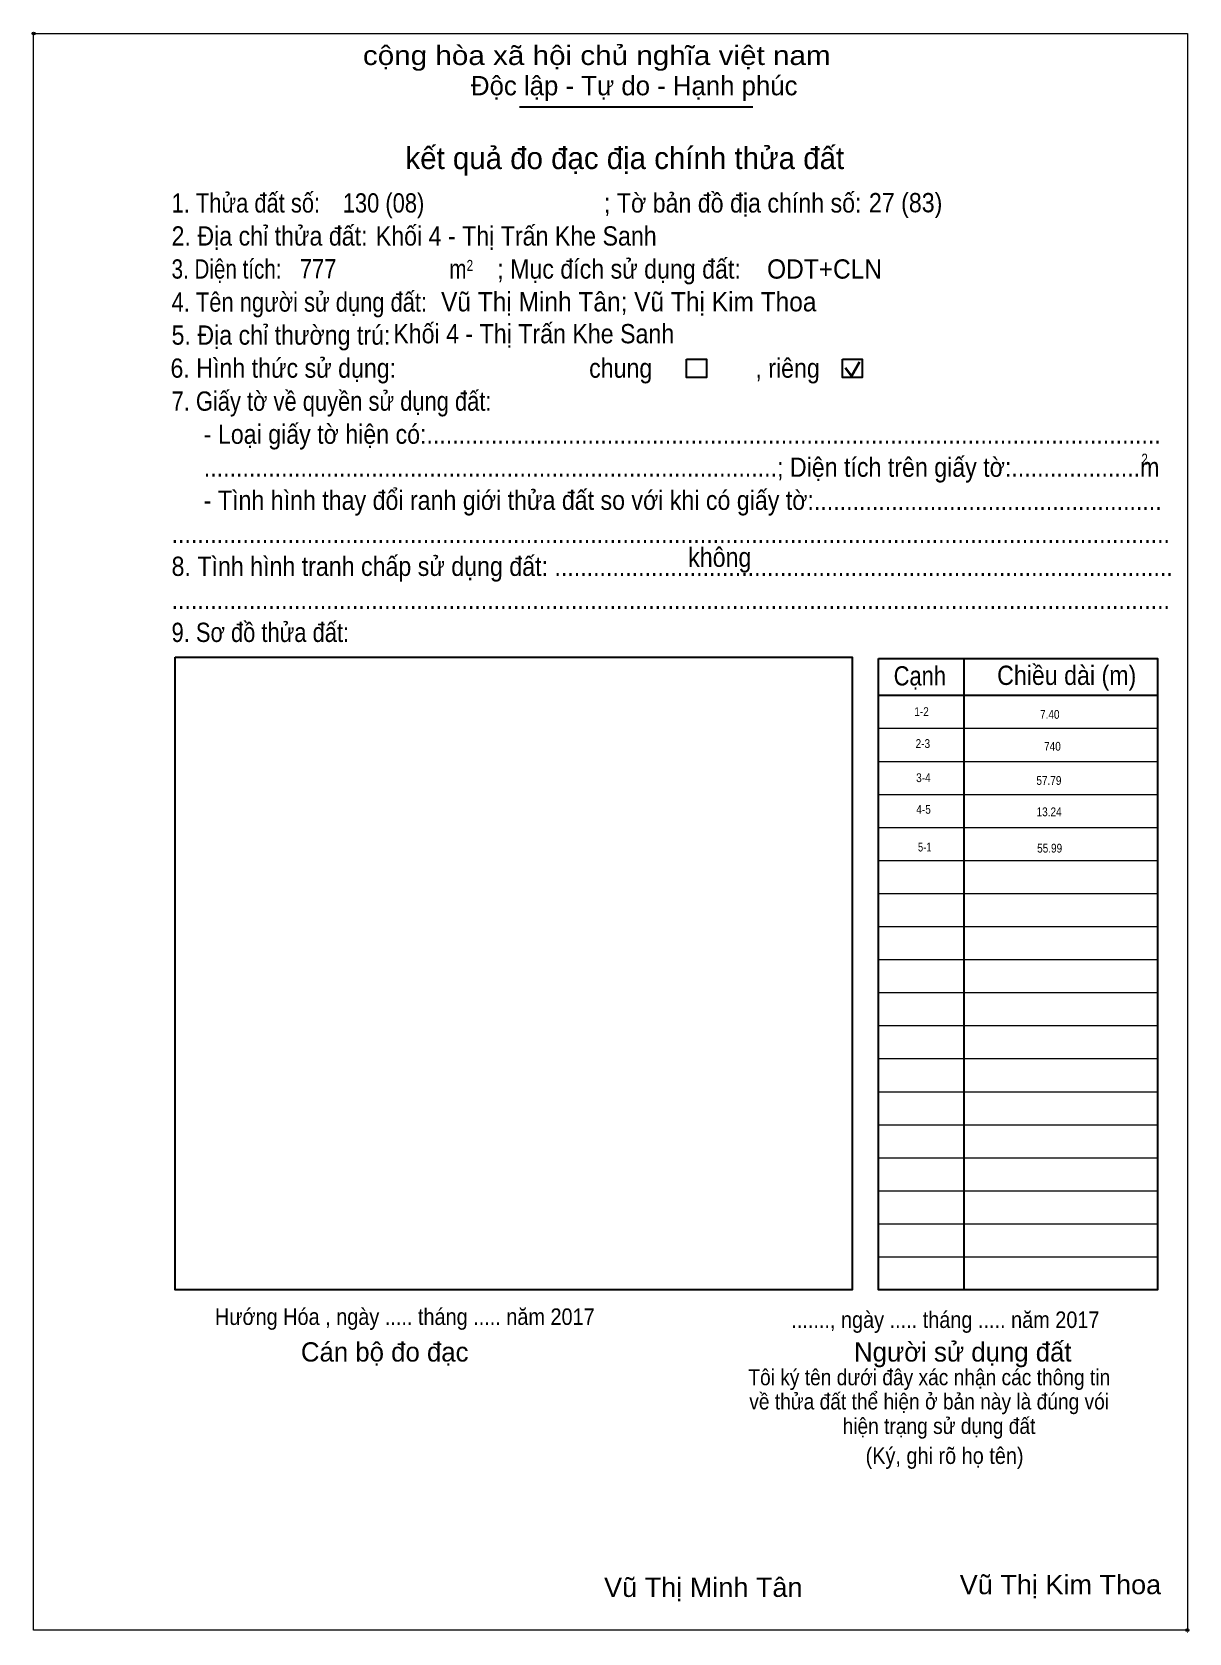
# Model space of a CAD drawing. Header units: metres. Extents: x 551104 to 552288, y 1839210 to 1839429.
# Drawn here: x 551816.9 to 551943.1, y 1839213.8 to 1839388.3 of the extents above; entities that cross this region are included whole.
import ezdxf
from ezdxf.enums import TextEntityAlignment as Align

# ---------------------------------------------------------------- set-up
doc = ezdxf.new("R2010")
doc.units = ezdxf.units.M
doc.header["$LTSCALE"] = 0.66
doc.header["$PDMODE"] = 32
doc.header["$PDSIZE"] = 0.33
doc.linetypes.add('DOTTED', pattern=[1.5, 0.3, -1.2])
doc.layers.add('1', color=7, linetype='DOTTED', lineweight=13)
doc.layers.add('7', color=7, linetype='Continuous', lineweight=13)
doc.layers.add('30', color=7, linetype='Continuous')
doc.layers.add('6', color=7, linetype='Continuous')

msp = doc.modelspace()

# ---------------------------------------------------------------- texts
at = {"layer": '1'}
for s, height, width, p in [('Hướng Hóa , ngày ..... tháng ..... năm 2017', 1.8, 0.9, (551836.88, 1839247.37)), ('Vũ Thị Minh Tân', 2.1, 1.05, (551879.31, 1839217.73)), ('Vũ Thị Kim Thoa', 2.1, 1.05, (551918.08, 1839218.03))]:
    msp.add_text(s, height=height, dxfattribs=dict(at, width=width)).set_placement(p)
at = {"layer": '30'}
for s, width, p in [('1-2', 0.85, (551914.71, 1839313.73)), ('7.40', 0.85, (551928.96, 1839313.43)), ('2-3', 0.85, (551914.85, 1839310.25)), ('740', 0.85, (551929.1, 1839309.95)), ('3-4', 0.85, (551914.91, 1839306.53)), ('57.79', 0.85, (551929.17, 1839306.23)), ('4-5', 0.85, (551914.93, 1839303.08)), ('13.24', 0.85, (551929.19, 1839302.81)), ('5-1', 0.8, (551915.01, 1839298.97)), ('55.99', 0.85, (551929.25, 1839298.85))]:
    msp.add_text(s, height=0.9599, dxfattribs=dict(at, width=width)).set_placement(p, align=Align.RIGHT)
at = {"layer": '6', "width": 0.95}
for s, p in [('ODT+CLN', (551897.08, 1839361.4)), ('Vũ Thị Minh Tân; Vũ Thị Kim Thoa', (551861.54, 1839357.83))]:
    msp.add_text(s, height=2.1, dxfattribs=at).set_placement(p)
at = {"layer": '7'}
for s, height, width, p in [('cộng hòa xã hội chủ nghĩa việt nam', 2.1, 1.15, (551853.02, 1839384.68)), ('1. Thửa đất số:', 2.1, 0.85, (551832.16, 1839368.6)), ('130 (08)', 2.1, 0.85, (551850.82, 1839368.6)), ('; Tờ bản đồ địa chính số:', 2.1, 0.9, (551879.3, 1839368.6)), ('27 (83)', 2.1, 0.9, (551908.18, 1839368.63)), ('2. Địa chỉ thửa đất:', 2.1, 0.9, (551832.16, 1839365)), ('Khối 4 - Thị Trấn Khe Sanh', 2.1, 0.9, (551854.42, 1839365)), ('3. Diện tích:', 2.1, 0.8, (551832.16, 1839361.4)), ('777', 2.1, 0.85, (551846.14, 1839361.43)), ('m', 2.1, 0.8, (551862.44, 1839361.4)), ('2', 1.2, 0.8, (551864.32, 1839362.24)), ('; Mục đích sử dụng đất:', 2.1, 0.9, (551867.66, 1839361.4)), ('4. Tên người sử dụng đất:', 2.1, 0.85, (551832.16, 1839357.8)), ('5. Địa chỉ thường trú:', 2.1, 0.9, (551832.16, 1839354.2)), ('Khối 4 - Thị Trấn Khe Sanh', 2.1, 0.9, (551856.33, 1839354.35)), ('6. Hình thức sử dụng:', 2.1, 0.9, (551832.04, 1839350.6)), ('chung                , riêng', 2.1, 0.9, (551877.68, 1839350.6)), ('7. Giấy tờ về quyền sử dụng đất:', 2.1, 0.85, (551832.16, 1839347)), ('     - Loại giấy tờ hiện có:..................................................................................................................', 2.1, 0.9, (551832.16, 1839343.4)), ('     .........................................................................................; Diện tích trên giấy tờ:....................m', 2.1, 0.9, (551832.16, 1839339.8)), ('2', 1.2, 0.8, (551937.88, 1839341.12)), ('     - Tình hình thay đổi ranh giới thửa đất so với khi có giấy tờ:......................................................', 2.1, 0.9, (551832.16, 1839336.2)), ('...........................................................................................................................................................', 2.1, 0.9, (551832.16, 1839332.6)), ('8. Tình hình tranh chấp sử dụng đất: ................................................................................................', 2.1, 0.9, (551832.16, 1839329)), ('không', 2.1, 0.9, (551888.48, 1839329.99)), ('...........................................................................................................................................................', 2.1, 0.9, (551832.16, 1839325.4)), ('9. Sơ đồ thửa đất:', 2.1, 0.85, (551832.16, 1839321.8)), ('Cạnh', 2.1, 0.85, (551910.88, 1839317.06)), ('Chiều dài (m)', 2.1, 0.9, (551922.16, 1839317.12)), ('......., ngày ..... tháng ..... năm 2017', 1.8, 0.9, (551899.72, 1839247.04)), ('(Ký, ghi rõ họ tên)', 1.8, 0.9, (551907.82, 1839232.22))]:
    msp.add_text(s, height=height, dxfattribs=dict(at, width=width)).set_placement(p)
for s, p in [('Độc lập - Tự do - Hạnh phúc', (551864.8, 1839381.38)), ('Người sử dụng đất', (551906.56, 1839243.38)), ('Cán bộ đo đạc', (551846.26, 1839243.38))]:
    msp.add_text(s, height=2.1, dxfattribs=at).set_placement(p)
for s, height, p in [('kết quả đo đạc địa chính thửa đất', 2.4, (551881.57, 1839373.34)), ('.', 0.6001, (551942.9105, 1839213.8))]:
    msp.add_text(s, height=height, dxfattribs=at).set_placement(p, align=Align.CENTER)
at = {"layer": '7', "width": 0.9}
for s, p in [('Tôi ký tên dưới đây xác nhận các thông tin', (551914.76, 1839240.8)), ('về thửa đất thể hiện ở bản này là đúng vói', (551914.75, 1839238.16)), ('hiện trạng sử dụng đất', (551915.82, 1839235.49))]:
    msp.add_text(s, height=1.735, dxfattribs=at).set_placement(p, align=Align.CENTER)

# ---------------------------------------------------------------- linework, layer by layer
at = {"layer": '7', "lineweight": 25}
for p, q in [((551870.1, 1839380.13), (551895.54, 1839380.13)), ((551918.52, 1839320.01), (551918.52, 1839251.19)), ((551909.22, 1839315.99), (551939.64, 1839315.99))]:
    msp.add_line(p, q, dxfattribs=at)
at = {"layer": '7', "lineweight": 35}
for p, q in [((551906.3, 1839350.76), (551907.17, 1839352.32)), ((551905.58, 1839351.69), (551906.3, 1839350.76))]:
    msp.add_line(p, q, dxfattribs=at)
at = {"layer": '7'}
for p, q in [((551909.22, 1839312.39), (551939.64, 1839312.39)), ((551909.22, 1839308.79), (551939.64, 1839308.79)), ((551909.22, 1839305.19), (551939.64, 1839305.19)), ((551909.22, 1839301.59), (551939.64, 1839301.59)), ((551909.22, 1839297.99), (551939.64, 1839297.99)), ((551909.22, 1839294.39), (551939.64, 1839294.39)), ((551909.22, 1839290.79), (551939.64, 1839290.79)), ((551909.22, 1839287.19), (551939.64, 1839287.19)), ((551909.22, 1839283.59), (551939.64, 1839283.59)), ((551909.22, 1839279.99), (551939.64, 1839279.99)), ((551909.22, 1839276.39), (551939.64, 1839276.39)), ((551909.22, 1839272.79), (551939.64, 1839272.79)), ((551909.22, 1839269.19), (551939.64, 1839269.19)), ((551909.22, 1839265.59), (551939.64, 1839265.59)), ((551909.22, 1839261.99), (551939.64, 1839261.99)), ((551909.22, 1839258.39), (551939.64, 1839258.39)), ((551909.22, 1839254.79), (551939.64, 1839254.79))]:
    msp.add_line(p, q, dxfattribs=at)
msp.add_lwpolyline([(551817.11, 1839388.11), (551942.91, 1839388.11), (551942.91, 1839214.11), (551817.11, 1839214.11)], close=True, dxfattribs=at)
at = {"layer": '7', "lineweight": 25}
for points in [[(551888.3, 1839352.62), (551890.46, 1839352.62), (551890.46, 1839350.61), (551888.3, 1839350.61)], [(551905.3, 1839352.62), (551907.46, 1839352.62), (551907.46, 1839350.61), (551905.3, 1839350.61)], [(551832.54, 1839320.13), (551906.34, 1839320.13), (551906.34, 1839251.19), (551832.54, 1839251.19)], [(551909.22, 1839320.01), (551939.64, 1839320.01), (551939.64, 1839251.19), (551909.22, 1839251.19)]]:
    msp.add_lwpolyline(points, close=True, dxfattribs=at)
at = {"layer": '7'}
for p in [(551817.11, 1839388.11), (551942.91, 1839214.11)]:
    msp.add_point(p, dxfattribs=at)

msp.set_redraw_order([(e.dxf.handle, doc.entitydb.next_handle()) for e in msp.query("TEXT MTEXT ATTDEF DIMENSION ARC_DIMENSION")])  # texts and dimensions are drawn at this point

doc.saveas('drawing.dxf')
